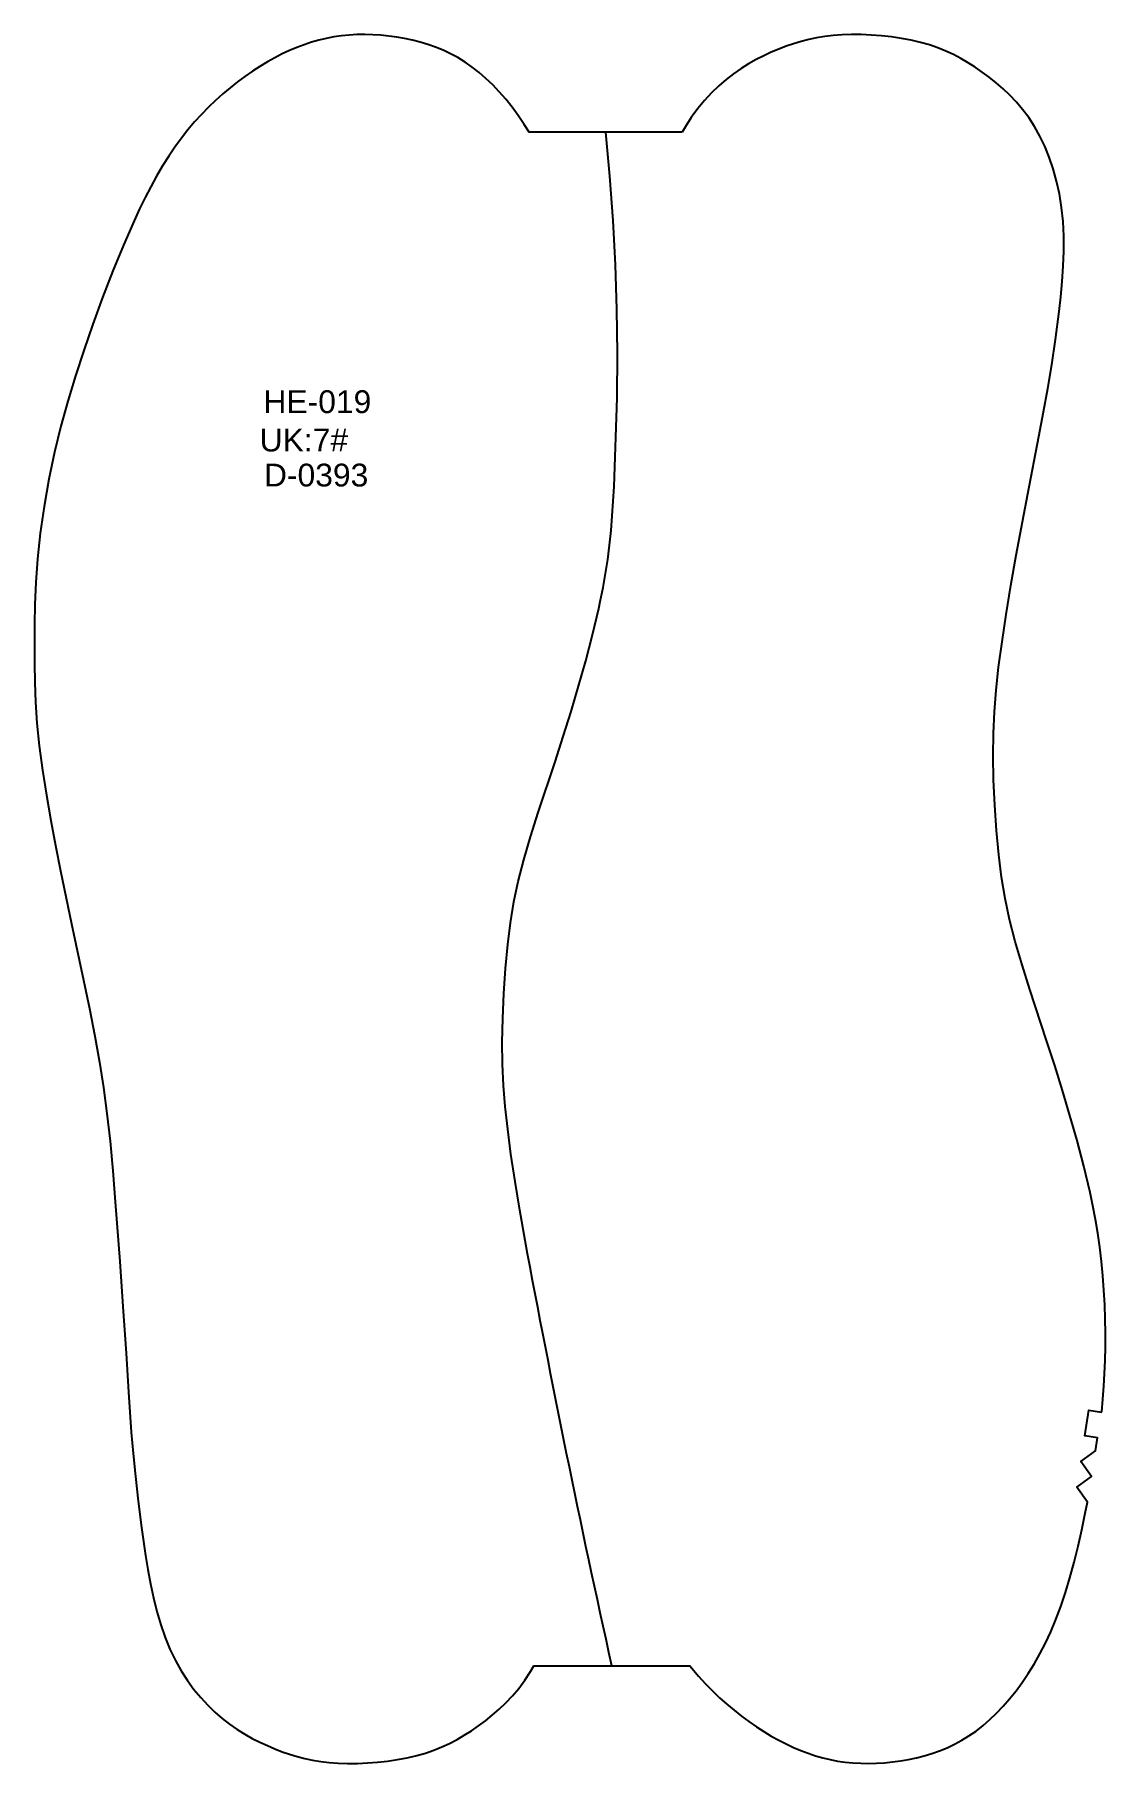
# Model space of a CAD drawing. Extents: x 0 to 4668, y 0 to 316.
# Drawn here: x 2511 to 2675.5, y 0 to 265.6 of the extents above; entities that cross this region are included whole.
import ezdxf

# ---------------------------------------------------------------- set-up
doc = ezdxf.new("R2010")
doc.units = 0
doc.layers.add('1', color=7, linetype='CONTINUOUS')
doc.layers.add('DEFAULT', color=7, linetype='CONTINUOUS')
doc.styles.add('ARIAL_REGULAR', font='arial.ttf')

msp = doc.modelspace()

# ---------------------------------------------------------------- texts
at = {"layer": '1', "color": 1, "style": 'ARIAL_REGULAR'}
for s, p in [('HE-019', (2546.13, 207.43)), ('UK:7#', (2545.55, 201.54)), ('D-0393', (2546.21, 196.16))]:
    msp.add_text(s, height=3.5, dxfattribs=at).set_placement(p)

# ---------------------------------------------------------------- linework, layer by layer
at = {"layer": 'DEFAULT', "color": 5}
msp.add_lwpolyline([(2610.49, 250.57), (2586.95, 250.57), (2586.21, 251.75), (2585.29, 253.13), (2584.33, 254.42), (2583.36, 255.64), (2582.37, 256.78), (2581.36, 257.85), (2580.32, 258.84), (2579.27, 259.76), (2578.2, 260.59), (2577.11, 261.35), (2576, 262.03), (2574.88, 262.63), (2573.74, 263.17), (2572.58, 263.64), (2571.41, 264.05), (2570.23, 264.4), (2569.03, 264.7), (2567.83, 264.96), (2566.61, 265.17), (2565.38, 265.34), (2564.15, 265.46), (2562.92, 265.54), (2561.7, 265.57), (2560.49, 265.56), (2559.28, 265.49), (2558.1, 265.38), (2556.93, 265.21), (2555.79, 264.99), (2554.65, 264.72), (2553.52, 264.4), (2552.4, 264.02), (2551.28, 263.6), (2550.16, 263.12), (2549.03, 262.59), (2547.89, 262), (2546.74, 261.37), (2545.59, 260.68), (2544.44, 259.94), (2543.29, 259.15), (2542.15, 258.31), (2541.01, 257.41), (2539.89, 256.47), (2538.78, 255.47), (2537.69, 254.43), (2536.62, 253.32), (2535.56, 252.16), (2534.53, 250.94), (2533.52, 249.65), (2532.53, 248.3), (2531.57, 246.88), (2530.63, 245.39), (2529.72, 243.84), (2528.83, 242.21), (2527.96, 240.53), (2527.1, 238.78), (2526.26, 236.98), (2524.61, 233.21), (2522.99, 229.26), (2521.42, 225.19), (2519.92, 221.1), (2518.52, 217.06), (2517.23, 213.14), (2516.05, 209.28), (2514.98, 205.4), (2514.01, 201.42), (2513.15, 197.28), (2512.42, 193.09), (2511.83, 188.97), (2511.4, 185.05), (2511.14, 181.42), (2511.01, 178.06), (2510.97, 174.91), (2510.96, 171.91), (2510.96, 168.98), (2510.99, 166.05), (2511.1, 163.02), (2511.32, 159.78), (2511.69, 156.29), (2512.2, 152.58), (2512.8, 148.74), (2513.48, 144.86), (2514.2, 140.99), (2514.96, 137.09), (2516.64, 128.99), (2518.5, 120.31), (2519.4, 115.96), (2520.23, 111.74), (2520.95, 107.73), (2521.56, 103.81), (2522.09, 99.82), (2522.56, 95.59), (2522.98, 91.01), (2523.37, 86.25), (2524.04, 77.08), (2524.6, 69.44), (2525.04, 63), (2525.4, 57.04), (2525.82, 50.91), (2526.1, 47.59), (2526.46, 44.05), (2526.89, 40.27), (2527.4, 36.23), (2528.01, 31.96), (2528.38, 29.78), (2528.78, 27.6), (2529.25, 25.44), (2529.77, 23.34), (2530.36, 21.3), (2531.03, 19.36), (2531.77, 17.54), (2532.6, 15.83), (2533.49, 14.24), (2534.44, 12.75), (2535.44, 11.38), (2536.49, 10.11), (2537.57, 8.94), (2538.67, 7.87), (2539.8, 6.9), (2540.94, 6.02), (2542.09, 5.22), (2543.25, 4.5), (2544.41, 3.85), (2545.57, 3.26), (2546.73, 2.73), (2547.88, 2.24), (2549.02, 1.8), (2550.16, 1.41), (2551.31, 1.06), (2552.48, 0.76), (2553.69, 0.5), (2554.94, 0.3), (2556.24, 0.15), (2557.61, 0.05), (2559.06, 0), (2560.56, 0.01), (2562.1, 0.07), (2563.65, 0.19), (2565.21, 0.36), (2566.75, 0.59), (2568.24, 0.87), (2569.68, 1.2), (2571.04, 1.59), (2572.33, 2.04), (2573.56, 2.53), (2574.74, 3.08), (2575.88, 3.68), (2576.99, 4.32), (2578.08, 5.02), (2579.16, 5.76), (2580.23, 6.56), (2581.3, 7.41), (2582.35, 8.32), (2583.39, 9.3), (2584.39, 10.37), (2585.36, 11.52), (2586.29, 12.77), (2587.17, 14.12), (2587.66, 15), (2611.67, 15), (2611.96, 14.63), (2612.99, 13.41), (2614.05, 12.25), (2615.12, 11.15), (2616.21, 10.1), (2617.32, 9.1), (2618.44, 8.16), (2619.58, 7.27), (2620.72, 6.42), (2621.87, 5.63), (2623.02, 4.89), (2624.17, 4.21), (2625.32, 3.57), (2626.46, 2.99), (2627.59, 2.46), (2628.71, 1.98), (2629.83, 1.55), (2630.95, 1.18), (2632.08, 0.85), (2633.22, 0.58), (2634.36, 0.37), (2635.53, 0.2), (2636.71, 0.08), (2637.92, 0.02), (2639.13, 0), (2640.35, 0.03), (2641.58, 0.11), (2642.81, 0.23), (2644.04, 0.4), (2645.26, 0.61), (2646.46, 0.87), (2647.66, 1.17), (2648.84, 1.53), (2650.01, 1.94), (2651.17, 2.41), (2652.31, 2.94), (2653.43, 3.55), (2654.54, 4.22), (2655.63, 4.98), (2656.7, 5.82), (2657.75, 6.73), (2658.79, 7.72), (2659.8, 8.79), (2660.79, 9.93), (2661.77, 11.15), (2662.72, 12.45), (2663.65, 13.82), (2664.55, 15.27), (2665.43, 16.82), (2666.28, 18.47), (2667.11, 20.23), (2667.9, 22.11), (2668.66, 24.11), (2669.38, 26.25), (2670.06, 28.53), (2670.71, 30.93), (2671.32, 33.39), (2671.89, 35.9), (2672.42, 38.42), (2672.75, 40.13), (2671.09, 42.42), (2673.37, 44.08), (2671.71, 46.37), (2673.99, 48.04), (2674.3, 50.01), (2672.33, 50.32), (2672.94, 54.27), (2674.92, 53.96), (2674.93, 54.03), (2675.12, 55.98), (2675.27, 57.93), (2675.39, 59.89), (2675.46, 61.9), (2675.51, 63.97), (2675.51, 66.1), (2675.47, 68.27), (2675.4, 70.47), (2675.28, 72.68), (2675.11, 74.9), (2674.9, 77.11), (2674.64, 79.29), (2674.33, 81.44), (2673.97, 83.56), (2673.58, 85.65), (2673.15, 87.7), (2672.19, 91.74), (2671.15, 95.68), (2670.06, 99.55), (2668.91, 103.38), (2667.71, 107.21), (2666.47, 111.07), (2663.9, 118.87), (2662.7, 122.66), (2661.64, 126.26), (2660.78, 129.62), (2660.09, 132.86), (2659.55, 136.13), (2659.11, 139.58), (2658.76, 143.3), (2658.5, 147.19), (2658.32, 151.08), (2658.25, 154.8), (2658.29, 158.24), (2658.44, 161.54), (2658.71, 164.86), (2659.1, 168.39), (2659.62, 172.28), (2660.25, 176.48), (2660.98, 180.94), (2661.8, 185.58), (2663.58, 195.04), (2665.28, 203.81), (2666.01, 207.63), (2666.66, 211.23), (2667.26, 214.84), (2667.84, 218.72), (2668.41, 223.03), (2668.67, 225.31), (2668.87, 227.64), (2669.03, 229.98), (2669.11, 232.32), (2669.1, 234.63), (2668.99, 236.87), (2668.77, 239.03), (2668.44, 241.1), (2668.01, 243.08), (2667.48, 244.96), (2666.87, 246.74), (2666.18, 248.42), (2665.42, 249.99), (2664.6, 251.45), (2663.72, 252.81), (2662.79, 254.05), (2661.82, 255.21), (2660.82, 256.27), (2659.78, 257.25), (2658.73, 258.17), (2657.66, 259.02), (2656.59, 259.81), (2655.51, 260.55), (2654.42, 261.25), (2653.31, 261.9), (2652.17, 262.5), (2650.99, 263.04), (2649.76, 263.54), (2648.47, 263.98), (2647.11, 264.37), (2645.67, 264.7), (2644.18, 264.99), (2642.64, 265.21), (2641.09, 265.38), (2639.53, 265.5), (2637.99, 265.56), (2636.49, 265.57), (2635.04, 265.53), (2633.67, 265.43), (2632.37, 265.28), (2631.12, 265.07), (2629.91, 264.82), (2628.74, 264.51), (2627.59, 264.17), (2626.45, 263.77), (2625.31, 263.33), (2624.16, 262.85), (2623, 262.32), (2621.84, 261.73), (2620.68, 261.08), (2619.52, 260.35), (2618.37, 259.56), (2617.23, 258.67), (2616.1, 257.7), (2615, 256.64), (2613.92, 255.47), (2612.87, 254.2), (2611.87, 252.82), (2610.92, 251.34)], close=True, dxfattribs=at)
at = {"layer": 'DEFAULT', "color": 96}
msp.add_lwpolyline([(2599.67, 15, -0.008499), (2586.33, 80.35), (2585.52, 84.97), (2584.8, 89.4), (2584.17, 93.58), (2583.66, 97.42), (2583.27, 100.9), (2583.01, 104.16), (2582.86, 107.39), (2582.82, 110.77), (2582.89, 114.43), (2583.06, 118.27), (2583.33, 122.11), (2583.67, 125.78), (2584.1, 129.15), (2584.63, 132.34), (2585.29, 135.49), (2586.14, 138.78), (2587.18, 142.33), (2588.37, 146.09), (2590.94, 153.88), (2592.19, 157.76), (2593.39, 161.61), (2594.55, 165.47), (2595.65, 169.35), (2595.65, 169.37), (2595.66, 169.39), (2596.7, 173.35), (2597.67, 177.43), (2597.89, 178.48), (2598.32, 180.63), (2598.71, 182.79), (2599.04, 184.96), (2599.32, 187.14), (2599.55, 189.38), (2599.74, 191.63), (2600, 196.14), (2600.46, 209.76), (2600.51, 216.58), (2600.43, 223.39), (2600.22, 230.2), (2599.87, 237.01), (2599.37, 243.8), (2598.72, 250.57)], format="xyb", dxfattribs=at)

msp.set_redraw_order([(e.dxf.handle, doc.entitydb.next_handle()) for e in msp.query("TEXT MTEXT ATTDEF DIMENSION ARC_DIMENSION")])  # texts and dimensions are drawn at this point

doc.saveas('drawing.dxf')
